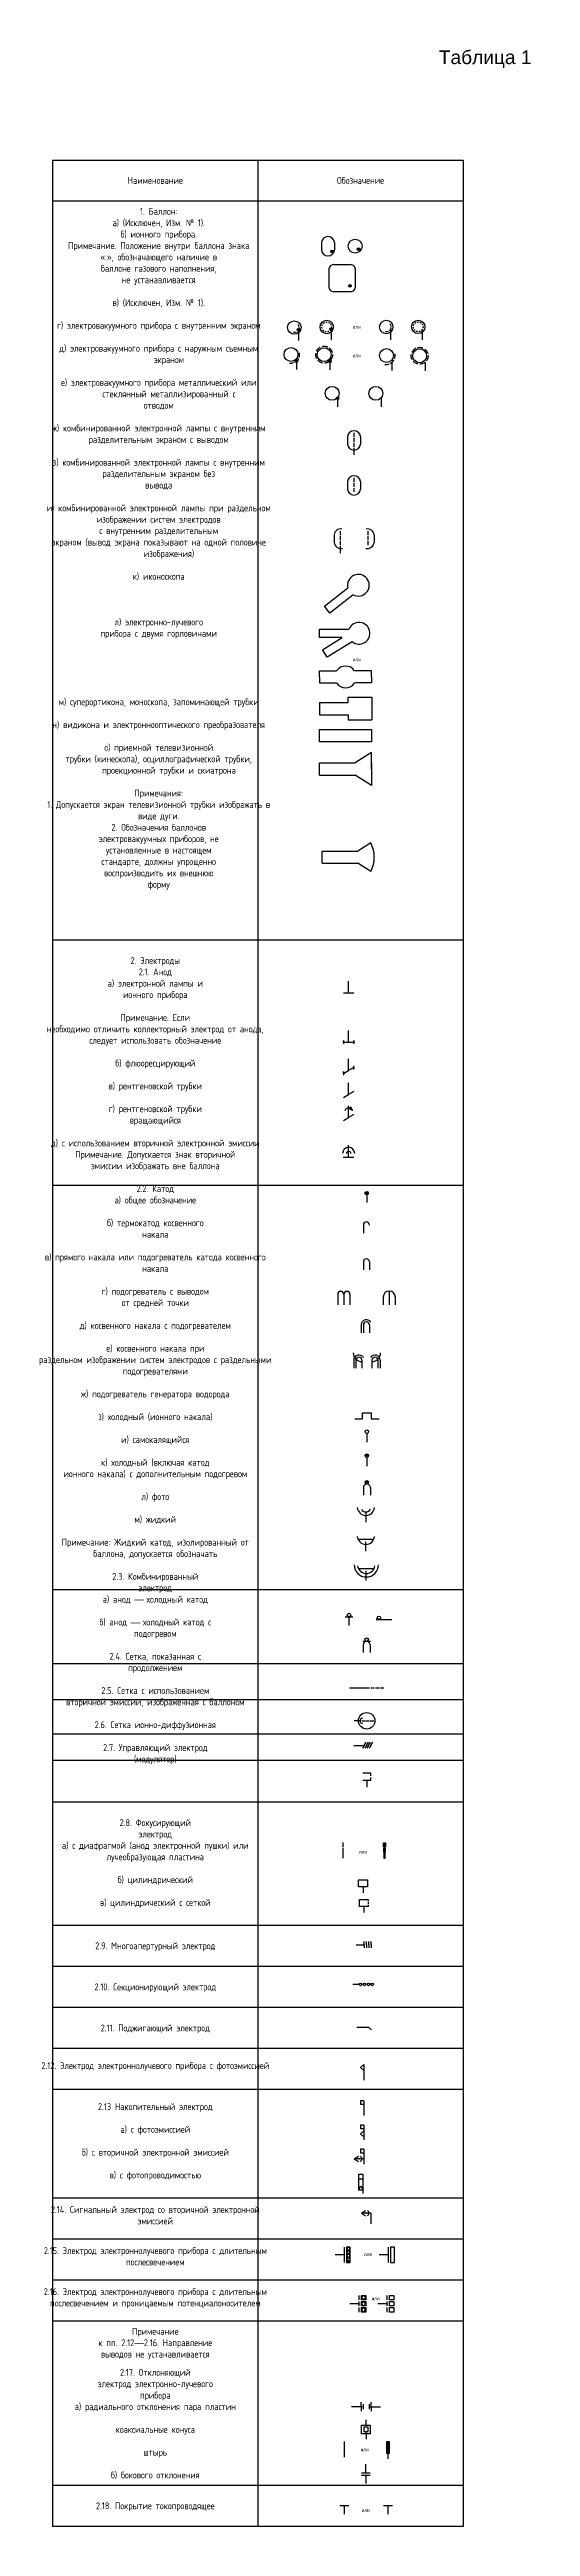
# Model space of a CAD drawing. Header units: millimetres. Extents: x -33 to 3443, y 207 to 2353.
# Drawn here: x -33 to 318, y 338 to 2148 of the extents above; entities that cross this region are included whole.
import ezdxf

# ---------------------------------------------------------------- set-up
doc = ezdxf.new("R2010")
doc.units = ezdxf.units.MM
doc.linetypes.add('JIS_02_1.0', pattern=[2, 1, -1])
doc.linetypes.add('JIS_02_4.0', pattern=[5.5, 4, -1.5])
doc.styles.get("Standard").update_dxf_attribs({"font": 'arial.ttf'})

msp = doc.modelspace()

# ---------------------------------------------------------------- texts
at = {"attachment_point": 1}
for s, width, insert, char_height in [('Таблица 1', 390.034, (251.2, 2147), 10), ('или', 21.414, (188.2, 1946.1), 2.5), ('или', 21.414, (188.2, 1925.2), 2.5), ('или', 21.414, (188.2, 1703.1), 2.5), ('или', 8.113, (192.8, 831.9), 2.5), ('или', 7.322, (196.5, 537.8), 2.5), ('или', 7.322, (202, 505.5), 2.5), ('или', 7.322, (194, 395.1), 2.5), ('или', 7.322, (194.8, 350.7), 2.5)]:
    msp.add_mtext_dynamic_manual_height_columns(s, width=width, gutter_width=12.5, heights=[0], dxfattribs=dict(at, insert=insert, char_height=char_height))
at = {"color": 242, "true_color": 0xcd2027, "char_height": 5, "attachment_point": 2}
for s, heights, insert in [('\\pxqc;{\\fGOST type A|b0|i0|c204|p34;Наименование}', [17.6], (44, 2054.5)), ('\\pxqc;{\\fGOST type A|b0|i0|c204|p34;Обозначение}', [17.6], (194, 2054.5)), ('\\pxi-3,l4,qc,t4;{\\fGOST type A|b0|i0|c204|p34;1.^IБаллон:\\Pа) (Исключен, Изм. № 1).\\Pб) ионного прибора.\\PПримечание. Положение внутри баллона знака\\P«.», обозначающего наличие в\\Pбаллоне газового наполнения,\\Pне устанавливается\\P\\Pв) (Исключен, Изм. № 1).\\P\\Pг) электровакуумного прибора с внутренним экраном\\P\\Pд) электровакуумного прибора с наружным съемным экраном\\P\\Pе) электровакуумного прибора металлический или стеклянный металлизированный с\\Pотводом\\P\\Pж) комбинированной электронной лампы с внутренним\\Pразделительным экраном с выводом\\P\\Pз) комбинированной электронной лампы с внутренним\\Pразделительным экраном без\\Pвывода\\P\\Pи) комбинированной электронной лампы при раздельном\\Pизображении систем электродов\\Pс внутренним разделительным\\Pэкраном (вывод экрана показывают на одной половине изображения)\\P\\Pк) иконоскопа\\P\\P\\P\\pi0,l0,q*,tz;\\P\\pi-3,l4,qc,t4;л) электронно-лучевого\\Pприбора с двумя горловинами\\P\\P\\P\\P\\P\\Pм) суперортикона, моноскопа, запоминающей трубки\\P\\Pн) видикона и электроннооптического преобразователя\\P\\Pо) приемной телевизионной\\Pтрубки (кинескопа), осциллографической трубки, проекционной трубки и скиатрона\\P\\PПримечания:\\P1.^IДопускается экран телевизионной трубки изображать в\\Pвиде дуги.\\P2.^IОбозначения баллонов\\Pэлектровакуумных приборов, не\\Pустановленные в настоящем\\Pстандарте, должны упрощенно\\Pвоспроизводить их внешнюю\\Pформу}', [567.1], (44, 2031.9)), ('\\pxqc;{\\fGOST type A|b0|i0|c204|p34;2.^IЭлектроды\\P2.1.^IАнод\\Pа) электронной лампы и\\Pионного прибора\\P\\PПримечание. Если\\Pнеобходимо отличить коллекторный электрод от анода, следует использовать обозначение\\P\\Pб) флюоресцирующий\\P\\Pв) рентгеновской трубки\\P\\Pг) рентгеновской трубки\\Pвращающийся\\P\\Pд) с использованием вторичной электронной эмиссии\\PПримечание. Допускается знак вторичной\\Pэмиссии изображать вне баллона\\P\\P2.2.^IКатод\\Pа) общее обозначение\\P\\Pб) термокатод косвенного\\Pнакала\\P\\Pв) прямого накала или подогреватель катода косвенного накала\\P\\Pг) подогреватель с выводом\\Pот средней точки\\P\\Pд) косвенного накала с подогревателем\\P\\Pе) косвенного накала при\\Pраздельном изображении систем электродов с раздельными\\Pподогревателями \\P\\Pж) подогреватель генератора водорода\\P\\Pз) холодный (ионного накала)\\P\\Pи) самокалящийся\\P\\Pк) холодный (включая катод\\Pионного накала) с дополнительным подогревом\\P\\Pл) фото\\P\\Pм) жидкий\\P\\PПримечание: Жидкий катод, изолированный от\\Pбаллона, допускается обозначать\\P\\P2.3.^IКомбинированный\\Pэлектрод\\Pа) анод }— {\\fGOST type A|b0|i0|c204|p34;холодный катод\\P\\Pб) анод }— {\\fGOST type A|b0|i0|c204|p34;холодный катод с\\Pподогревом\\P\\P2.4.^IСетка, показанная с\\Pпродолжением\\P\\P2.5.^IСетка с использованием\\Pвторичной эмиссии, изображенная с баллоном\\P\\P2.6.^IСетка ионно-диффузионная\\P\\P2.7.^IУправляющий электрод\\P(модулятор)}', [739.4], (44, 1484.5)), ('\\pxqc;{\\fGOST type A|b0|i0|c204|p34;2.8.^IФокусирующий \\Pэлектрод\\Pа) с диафрагмой (анод электронной пушки) или лучеобразующая пластина\\P\\Pб) цилиндрический\\P\\Pв) цилиндрический с сеткой}', [94.5], (44, 854.5)), ('\\pxqc;{\\fGOST type A|b0|i0|c204|p34;2.9.^IМногоапертурный электрод }', [17.6], (44, 764.5)), ('\\pxqc;{\\fGOST type A|b0|i0|c204|p34;2.10.^IСекционирующий электрод}', [17.6], (44, 734.5)), ('\\pxqc;{\\fGOST type A|b0|i0|c204|p34;2.11.^IПоджигающий электрод}', [17.6], (44, 704.5)), ('\\pxqc;{\\fGOST type A|b0|i0|c204|p34;2.12.^IЭлектрод электроннолучевого прибора с фотоэмиссией}', [17.6], (44, 677)), ('\\pxqc;{\\fGOST type A|b0|i0|c204|p34;2.13 Накопительный электрод\\P\\Pа) с фотоэмиссией\\P\\Pб) с вторичной электронной эмиссией\\P\\Pв) с фотопроводимостью}', [73.8], (44, 647)), ('\\pxqc;{\\fGOST type A|b0|i0|c204|p34;2.14.^IСигнальный электрод со вторичной электронной\\Pэмиссией}', [30], (44, 571.8)), ('\\pxqc;{\\fGOST type A|b0|i0|c204|p34;2.15.^IЭлектрод электроннолучевого прибора с длительным послесвечением}', [30], (44, 541.8)), ('\\pxqc;{\\fGOST type A|b0|i0|c204|p34;2.16.^IЭлектрод электроннолучевого прибора с длительным\\Pпослесвечением и проницаемым потенциалоносителем}', [30], (44, 511.8)), ('{\\fGOST type A|b0|i0|c204|p34;Примечание\\Pк пп. 2.12}—{\\fGOST type A|b0|i0|c204|p34;2.16. Направление\\Pвыводов не устанавливается}', [30], (44, 482.8)), ('{\\fGOST type A|b0|i0|c204|p34;2.17.^IОтклоняющий\\Pэлектрод электронно-лучевого\\Pприбора\\Pа) радиального отклонения пара пластин\\P\\Pкоаксиальные конуса\\P\\Pштырь\\P\\Pб) бокового отклонения}', [139], (44, 452.8)), ('\\pxqc;{\\fGOST type A|b0|i0|c204|p34;2.18. Покрытие токопроводящее}', [17.6], (44, 355.3))]:
    msp.add_mtext_dynamic_manual_height_columns(s, width=150, gutter_width=12.5, heights=heights, dxfattribs=dict(at, insert=insert))

# ---------------------------------------------------------------- hatches: boundary and pattern name
at = {"true_color": 0x000000}
h = msp.add_hatch(color=18, dxfattribs=at)
h.dxf.hatch_style = 1
h.paths.add_polyline_path([(172.3, 2000.1, 1), (174.1, 2000.1, 1)])
h = msp.add_hatch(color=18, dxfattribs=at)
h.dxf.hatch_style = 1
h.paths.add_polyline_path([(191.6, 2001.8, 1), (193.5, 2001.8, 1)])
h = msp.add_hatch(color=18, dxfattribs=at)
h.dxf.hatch_style = 1
h.paths.add_polyline_path([(185.3, 1975, 1), (187.2, 1975, 1)])
h = msp.add_hatch(color=18, dxfattribs=at)
h.dxf.hatch_style = 1
h.paths.add_polyline_path([(147.7, 1942.9, 1), (149.6, 1942.9, 1)])
h = msp.add_hatch(color=18, dxfattribs=at)
h.dxf.hatch_style = 1
h.paths.add_polyline_path([(171.4, 1943.4, 1), (173.3, 1943.4, 1)])
h = msp.add_hatch(color=18, dxfattribs=at)
h.dxf.hatch_style = 1
h.paths.add_polyline_path([(148.2, 1920, 1), (146.3, 1920, 1)])
h = msp.add_hatch(color=18, dxfattribs=at)
h.dxf.hatch_style = 1
h.paths.add_polyline_path([(172.4, 1919.9, 1), (170.5, 1919.9, 1)])
h = msp.add_hatch(color=18, dxfattribs=at)
h.dxf.hatch_style = 1
h.paths.add_polyline_path([(178, 1892.8, 1), (176.1, 1892.8, 1)])
h = msp.add_hatch(color=18, dxfattribs=at)
h.dxf.hatch_style = 1
h.paths.add_polyline_path([(186.6, 1375), (186.9, 1373.9), (185.8, 1373.5), (188.2, 1372.4)])
h = msp.add_hatch(color=18, dxfattribs=at)
h.dxf.hatch_style = 1
h.paths.add_polyline_path([(199.7, 1312, 1), (197.2, 1312, 1)])
h = msp.add_hatch(color=18, dxfattribs=at)
h.dxf.hatch_style = 1
h.paths.add_polyline_path([(197.4, 1120.2), (199.9, 1120.2, 1)])
h = msp.add_hatch(color=18, dxfattribs=at)
h.dxf.hatch_style = 1
h.paths.add_polyline_path([(197.4, 1100.7), (199.9, 1100.7, 1)])
h = msp.add_hatch(color=18, dxfattribs=at)
h.dxf.hatch_style = 1
h.paths.add_polyline_path([(212.2, 837.3), (210.8, 837.3), (210.8, 834.2), (212.2, 834.2)])
h.paths.add_polyline_path([(212.2, 833.5), (210.8, 833.5), (210.8, 830.4), (211.1, 830.4), (212.2, 830.4)])
h.paths.add_polyline_path([(211.9, 830.4), (211.1, 830.4), (211.1, 826), (211.9, 826)])
h = msp.add_hatch(color=18, dxfattribs=at)
h.dxf.hatch_style = 1
h.paths.add_polyline_path([(214.8, 399.7), (213.2, 399.7), (213.2, 391.1), (214.8, 391.1)])

# ---------------------------------------------------------------- linework, layer by layer
for p, q in [((-31, 2066.9), (269, 2066.9)), ((-31, 2066.9), (-31, 337.7)), ((119, 2066.9), (119, 337.7)), ((269, 2066.9), (269, 337.7)), ((269, 2036.9), (-31, 2036.9)), ((165.5, 2006.7), (165.5, 2001)), ((175, 2006.7), (175, 2001)), ((170.7, 1986.5), (170.7, 1974.7)), ((186.6, 1990.4), (174.4, 1990.4)), ((190.4, 1974.4), (190.4, 1986.8)), ((174.4, 1970.8), (186.6, 1970.8)), ((148.7, 1942), (148.7, 1935)), ((172.4, 1942.4), (172.4, 1935.4)), ((215.8, 1942.9), (215.8, 1935.4)), ((239.1, 1943.1), (239.1, 1935.5)), ((147.2, 1919.1), (147.2, 1913.8)), ((171.5, 1919), (171.5, 1913.7)), ((216.9, 1919.2), (216.9, 1913)), ((241.2, 1919.2), (241.2, 1912.9)), ((177.1, 1891.9), (177.1, 1886.6)), ((209, 1893), (209, 1886.6)), ((184.5, 1864.9), (184.5, 1859.2)), ((189.1, 1867.5), (189.1, 1864.6)), ((194, 1864.9), (194, 1859.2)), ((189.1, 1863.8), (189.1, 1860.9)), ((189.1, 1860.2), (189.1, 1857.4)), ((189.1, 1856.6), (189.1, 1851.5)), ((184.5, 1832), (184.5, 1826.3)), ((189.1, 1834.6), (189.1, 1831.7)), ((189.1, 1830.9), (189.1, 1828)), ((194, 1832), (194, 1826.3)), ((189.1, 1827.2), (189.1, 1824.4)), ((174.6, 1793.1), (174.6, 1787.4)), ((179.2, 1795.7), (179.2, 1792.8)), ((179.2, 1792), (179.2, 1789.1)), ((199.3, 1795.7), (199.3, 1792.8)), ((199.3, 1792), (199.3, 1789.1)), ((204, 1793.1), (204, 1787.4)), ((179.2, 1788.3), (179.2, 1785.5)), ((179.2, 1784.8), (179.2, 1779.7)), ((199.3, 1788.3), (199.3, 1785.5)), ((167.7, 1740.9), (184.7, 1754.2)), ((171.6, 1735.9), (167.7, 1740.9)), ((188.6, 1749.2), (171.6, 1735.9)), ((164.1, 1724.2), (185.7, 1724.2)), ((164.1, 1717.9), (164.1, 1724.2)), ((180.6, 1717.9), (164.1, 1717.9)), ((166.3, 1709), (180.6, 1717.9)), ((169.6, 1703.6), (166.3, 1709)), ((187.9, 1714.9), (169.6, 1703.6)), ((164, 1689.2), (164, 1693.7)), ((164, 1693.7), (176.5, 1693.7)), ((164, 1689.2), (164, 1684.8)), ((164, 1684.8), (176.5, 1684.8)), ((202.1, 1693.7), (189.7, 1693.7)), ((202.1, 1684.8), (189.7, 1684.8)), ((202.1, 1689.2), (202.1, 1693.7)), ((202.1, 1689.2), (202.1, 1684.8)), ((164.1, 1670.5), (185, 1670.5)), ((164.1, 1670.5), (164.1, 1661.6)), ((185, 1670.5), (185, 1674.3)), ((185, 1674.3), (202.2, 1674.3)), ((202.2, 1674.3), (202.2, 1657.8)), ((164, 1650.7), (202.1, 1650.7)), ((164, 1641.8), (164, 1650.7)), ((164.1, 1661.6), (185, 1661.6)), ((185, 1661.6), (185, 1657.8)), ((185, 1657.8), (202.2, 1657.8)), ((202.1, 1650.7), (202.1, 1641.8)), ((202.1, 1641.8), (164, 1641.8)), ((202.1, 1634), (190.1, 1626.4)), ((202.1, 1622), (202.1, 1634)), ((164, 1626.4), (190.1, 1626.4)), ((164, 1617.5), (164, 1626.4)), ((164, 1617.5), (190.1, 1617.5)), ((202.1, 1609.9), (190.1, 1617.5)), ((202.1, 1626.4), (202.1, 1609.9)), ((166, 1561.9), (192, 1561.9)), ((166, 1553), (166, 1561.9)), ((201.5, 1567.9), (192, 1561.9)), ((166, 1553), (192, 1553)), ((201.5, 1547), (192, 1553)), ((269, 1496.9), (-31, 1496.9)), ((185.3, 1458.4), (185.3, 1466.9)), ((181.5, 1458.4), (189.1, 1458.4)), ((185.3, 1422.3), (185.3, 1430.8)), ((181.5, 1422.3), (181.5, 1423.6)), ((181.5, 1423.6), (181.5, 1421)), ((181.5, 1422.3), (189.1, 1422.3)), ((189.1, 1422.3), (189.1, 1423.6)), ((189.1, 1423.6), (189.1, 1421)), ((181.5, 1399.5), (185.3, 1401.7)), ((181.5, 1399.5), (181.5, 1400.8)), ((181.5, 1400.8), (181.5, 1398.2)), ((185.3, 1401.7), (185.3, 1410.2)), ((189.1, 1403.9), (185.3, 1401.7)), ((189.1, 1402.6), (189.1, 1405.1)), ((189.1, 1403.9), (189.1, 1402.6)), ((181.5, 1381.9), (185.3, 1384.1)), ((185.3, 1384.1), (185.3, 1392.6)), ((189.1, 1386.3), (185.3, 1384.1)), ((185.3, 1367.3), (185.3, 1375.8)), ((181.5, 1365.1), (185.3, 1367.3)), ((189.1, 1369.5), (185.3, 1367.3)), ((185.8, 1373.5), (186.9, 1373.9)), ((188.2, 1372.4), (185.8, 1373.5)), ((186.9, 1373.9), (186.6, 1375)), ((186.6, 1375), (188.2, 1372.4)), ((185.3, 1338.2), (185.3, 1347.1)), ((181.4, 1338.2), (189.1, 1338.2)), ((269, 1317.6), (-31, 1317.6)), ((198.5, 1312), (198.5, 1305.1)), ((196.1, 1288.7), (196.1, 1282.8)), ((196.1, 1261.8), (196.1, 1256)), ((200.6, 1261.8), (200.6, 1256)), ((177.3, 1238), (177.3, 1230.3)), ((181.7, 1238), (181.7, 1230.3)), ((186.2, 1238), (186.2, 1230.3)), ((210.5, 1236), (210.5, 1230.3)), ((215, 1240.4), (215, 1230.3)), ((219.4, 1236), (219.4, 1230.3)), ((194.5, 1215.7), (194.5, 1209.9)), ((196.1, 1215.7), (196.1, 1209.9)), ((200.6, 1215.7), (200.6, 1209.9)), ((189, 1189.9), (189, 1184.1)), ((190.5, 1189.9), (190.5, 1184.1)), ((195, 1189.9), (195, 1184.1)), ((202.3, 1189.9), (202.3, 1184.1)), ((206.7, 1189.9), (206.7, 1184.1)), ((208.3, 1189.9), (208.3, 1184.1)), ((189.7, 1147.1), (195.4, 1147.1)), ((195.4, 1147.1), (195.4, 1151.5)), ((195.4, 1151.5), (201.8, 1151.5)), ((201.8, 1151.5), (201.8, 1147.1)), ((201.8, 1147.1), (207.5, 1147.1)), ((198.6, 1136.5), (198.6, 1130.1)), ((197.4, 1120.2), (199.9, 1120.2)), ((198.6, 1119), (198.6, 1112.6)), ((196.1, 1096.9), (196.1, 1091.2)), ((197.4, 1100.7), (199.9, 1100.7)), ((201.2, 1096.9), (201.2, 1091.2)), ((197.9, 1079.1), (197.9, 1071.5)), ((192.1, 1059.2), (203.7, 1059.2)), ((197.9, 1050.3), (197.9, 1057.3)), ((203.7, 1059.2), (203.7, 1059.2)), ((192.4, 1037.8), (204.1, 1037.8)), ((198.2, 1028.9), (198.2, 1035.9)), ((204.1, 1037.8), (204.1, 1037.8)), ((269, 1022.1), (-31, 1022.1)), ((182.7, 1002.4), (188.3, 1002.4)), ((185.5, 1002.4), (185.5, 996.1)), ((206.1, 1000.5), (205.5, 1000.5)), ((205.5, 1000.5), (216.9, 1000.5)), ((195.7, 984.5), (201.3, 984.5)), ((196, 981.9), (196, 976.2)), ((201.1, 981.9), (201.1, 976.2)), ((269, 968), (-31, 968)), ((269, 941.8), (-31, 941.8)), ((185.9, 950.6), (200.5, 950.6)), ((201.5, 950.6), (204, 950.6)), ((205, 950.6), (207.5, 950.6)), ((208.4, 950.6), (211, 950.6)), ((194.5, 926.4), (189.4, 926.4)), ((195.1, 926.4), (197.7, 926.4)), ((198.1, 926.4), (200.6, 926.4)), ((201.1, 926.4), (203.6, 926.4)), ((269, 916.6), (-31, 916.6)), ((189.1, 908.4), (196.7, 908.4)), ((196.7, 908.4), (195.5, 906.5)), ((196.7, 908.4), (198.2, 910.7)), ((198.3, 908.4), (197.1, 906.5)), ((198.3, 908.4), (199.8, 910.7)), ((199.9, 908.4), (198.7, 906.5)), ((199.9, 908.4), (201.3, 910.7)), ((201.5, 908.4), (200.3, 906.5)), ((201.5, 908.4), (202.9, 910.7)), ((269, 897.3), (-31, 897.3)), ((201.5, 888.1), (195.7, 888.1)), ((201.5, 886.2), (201.5, 888.1)), ((195.7, 883.1), (201.5, 883.1)), ((198.6, 883.1), (198.6, 878)), ((201.5, 883.1), (201.5, 885)), ((269, 866.9), (-31, 866.9)), ((181, 837.4), (181, 834.2)), ((181, 833.6), (181, 826)), ((210.8, 837.3), (212.2, 837.3)), ((210.8, 834.2), (210.8, 837.3)), ((212.2, 834.2), (210.8, 834.2)), ((210.8, 833.5), (210.8, 830.4)), ((212.2, 833.5), (210.8, 833.5)), ((212.2, 837.3), (212.2, 834.2)), ((212.2, 830.4), (212.2, 833.5)), ((210.8, 830.4), (212.2, 830.4)), ((210.8, 830.4), (211.1, 830.4)), ((211.1, 830.4), (211.1, 826)), ((211.1, 826), (211.9, 826)), ((211.9, 826), (211.9, 830.4)), ((192.6, 810.2), (199, 810.2)), ((192.6, 805.1), (192.6, 810.2)), ((199, 805.1), (192.6, 805.1)), ((195.8, 805.1), (195.8, 800.6)), ((199, 810.2), (199, 805.1)), ((193.3, 795.8), (199.6, 795.8)), ((193.3, 790.8), (193.3, 795.8)), ((199.6, 790.8), (193.3, 790.8)), ((196.4, 790.8), (196.4, 786.3)), ((199.6, 795.8), (199.6, 794.6)), ((199.6, 793.9), (199.6, 792.7)), ((199.6, 792), (199.6, 790.8)), ((269, 776.9), (-31, 776.9)), ((190.9, 762.8), (196.6, 762.8)), ((196.6, 762.8), (196.6, 765.2)), ((196.6, 762.8), (196.6, 760.4)), ((198.3, 762.8), (198.3, 765.2)), ((198.3, 762.8), (198.3, 760.4)), ((200, 762.8), (200, 765.2)), ((200, 762.8), (200, 760.4)), ((201.7, 762.8), (201.7, 765.2)), ((201.7, 762.8), (201.7, 760.4)), ((269, 746.9), (-31, 746.9)), ((193, 733.8), (188.3, 733.8)), ((269, 716.9), (-31, 716.9)), ((191.3, 702.5), (199.9, 702.5)), ((199.9, 702.5), (201.9, 700.5)), ((269, 686.9), (-31, 686.9)), ((193.9, 673.1), (196.4, 675.3)), ((193.9, 673.1), (196.4, 670.8)), ((196.4, 675.3), (196.4, 663.9)), ((269, 656.9), (-31, 656.9)), ((196.4, 648.7), (193.9, 648.7)), ((193.9, 648.7), (193.9, 646.2)), ((193.9, 646.2), (196.4, 646.2)), ((196.4, 648.7), (196.4, 637.9)), ((196.4, 630.9), (193.9, 630.9)), ((193.9, 630.9), (193.9, 628.4)), ((193.9, 628.4), (196.4, 628.4)), ((193.9, 624.5), (196.4, 626.8)), ((193.9, 624.5), (196.4, 622.3)), ((196.4, 630.9), (196.4, 620.1)), ((189.4, 606.3), (192.5, 608.2)), ((196.4, 606.3), (189.4, 606.3)), ((189.4, 606.3), (192.5, 604.4)), ((192.5, 606.3), (193.1, 606.3)), ((196.4, 613.3), (193.9, 613.3)), ((193.9, 613.3), (193.9, 610.7)), ((193.9, 610.7), (196.4, 610.7)), ((196.4, 613.3), (196.4, 602.5)), ((196.4, 610.7), (196.4, 606.3)), ((195.9, 595), (192.4, 595)), ((192.4, 595), (192.4, 583.6)), ((192.4, 591.8), (195.9, 591.8)), ((192.4, 583.6), (194.2, 586.4)), ((192.4, 583.6), (195.9, 583.6)), ((194.2, 586.4), (195.9, 583.6)), ((195.9, 581), (195.9, 595)), ((269, 577.7), (-31, 577.7)), ((194.6, 566.7), (197.6, 568.6)), ((201.6, 566.7), (194.6, 566.7)), ((194.6, 566.7), (197.6, 564.8)), ((197.6, 566.7), (198.3, 566.7)), ((201.6, 566.7), (201.6, 558.8)), ((269, 547.7), (-31, 547.7)), ((182.1, 536.2), (175.4, 536.2)), ((182.1, 541.9), (182.1, 530.5)), ((183.7, 541.9), (183.7, 530.5)), ((186.5, 541.9), (183.7, 541.9)), ((183.7, 540.7), (185.1, 541.9)), ((183.7, 540.7), (185.1, 539.4)), ((183.7, 538.1), (185.1, 539.4)), ((183.7, 538.1), (185.1, 536.8)), ((183.7, 535.6), (185.1, 536.8)), ((183.7, 535.6), (185.1, 534.3)), ((183.7, 533), (185.1, 534.3)), ((183.7, 533), (185.1, 531.8)), ((183.7, 530.5), (185.1, 531.8)), ((183.7, 530.5), (186.5, 530.5)), ((186.5, 540.7), (185.1, 541.9)), ((186.5, 540.7), (185.1, 539.4)), ((186.5, 538.1), (185.1, 539.4)), ((186.5, 538.1), (185.1, 536.8)), ((186.5, 535.6), (185.1, 536.8)), ((186.5, 535.6), (185.1, 534.3)), ((186.5, 533), (185.1, 534.3)), ((186.5, 533), (185.1, 531.8)), ((185.1, 531.8), (186.5, 530.5)), ((186.5, 530.5), (186.5, 541.9)), ((214.2, 536.2), (207.6, 536.2)), ((214.2, 541.9), (214.2, 530.5)), ((215.8, 541.9), (215.8, 530.5)), ((218.7, 541.9), (215.8, 541.9)), ((215.8, 530.5), (218.7, 530.5)), ((218.7, 530.5), (218.7, 541.9)), ((269, 517.7), (-31, 517.7)), ((192.8, 500.5), (186.1, 500.5)), ((192.8, 506.5), (192.8, 503.3)), ((192.8, 502.1), (192.8, 498.9)), ((192.8, 497.6), (192.8, 494.4)), ((194.7, 503.3), (194.7, 506.5)), ((194.7, 506.5), (197.9, 506.5)), ((196.3, 506.5), (194.7, 504.9)), ((194.7, 504.9), (196.3, 503.3)), ((197.9, 503.3), (194.7, 503.3)), ((194.7, 498.9), (194.7, 502.1)), ((194.7, 502.1), (197.9, 502.1)), ((196.3, 502.1), (194.7, 500.5)), ((194.7, 500.5), (196.3, 498.9)), ((197.9, 498.9), (194.7, 498.9)), ((194.7, 494.4), (194.7, 497.6)), ((194.7, 497.6), (197.9, 497.6)), ((196.3, 497.6), (194.7, 496)), ((194.7, 496), (196.3, 494.4)), ((197.9, 494.4), (194.7, 494.4)), ((197.9, 504.9), (196.3, 506.5)), ((196.3, 503.3), (197.9, 504.9)), ((197.9, 500.5), (196.3, 502.1)), ((196.3, 498.9), (197.9, 500.5)), ((197.9, 496), (196.3, 497.6)), ((196.3, 494.4), (197.9, 496)), ((197.9, 506.5), (197.9, 503.3)), ((197.9, 502.1), (197.9, 498.9)), ((197.9, 497.6), (197.9, 494.4)), ((213.2, 500.5), (206.5, 500.5)), ((213.2, 506.5), (213.2, 503.3)), ((213.2, 502.1), (213.2, 498.9)), ((213.2, 497.6), (213.2, 494.4)), ((215.1, 503.3), (215.1, 506.5)), ((215.1, 506.5), (218.3, 506.5)), ((218.3, 503.3), (215.1, 503.3)), ((215.1, 498.9), (215.1, 502.1)), ((215.1, 502.1), (218.3, 502.1)), ((218.3, 498.9), (215.1, 498.9)), ((215.1, 494.4), (215.1, 497.6)), ((215.1, 497.6), (218.3, 497.6)), ((218.3, 494.4), (215.1, 494.4)), ((218.3, 506.5), (218.3, 503.3)), ((218.3, 502.1), (218.3, 498.9)), ((218.3, 497.6), (218.3, 494.4)), ((269, 487.7), (-31, 487.7)), ((194.4, 425.2), (187.4, 425.2)), ((194.4, 425.2), (194.4, 428.5)), ((195.8, 425.2), (194.4, 425.2)), ((194.4, 425.2), (194.4, 421.9)), ((195.8, 427.1), (195.8, 423.3)), ((200.3, 427.1), (200.3, 423.3)), ((200.3, 425.2), (201.7, 425.2)), ((201.7, 425.2), (201.7, 428.5)), ((201.7, 425.2), (201.7, 421.9)), ((201.7, 425.2), (208.6, 425.2)), ((182.1, 399.8), (182.1, 388.3)), ((194.8, 411.7), (201.1, 411.7)), ((194.8, 405.4), (194.8, 411.7)), ((201.1, 405.4), (194.8, 405.4)), ((199.6, 410.2), (196.4, 410.2)), ((196.4, 410.2), (196.4, 407)), ((196.4, 407), (198, 407)), ((198, 411.7), (198, 415.6)), ((198, 405.4), (198, 407)), ((198, 407), (199.6, 407)), ((198, 405.4), (198, 401.6)), ((199.6, 407), (199.6, 410.2)), ((201.1, 411.7), (201.1, 405.4)), ((213.2, 399.7), (214.8, 399.7)), ((213.2, 391.1), (213.2, 399.7)), ((214.8, 399.7), (214.8, 391.1)), ((197.9, 376.9), (197.9, 383.2)), ((214.8, 391.1), (213.2, 391.1)), ((214, 391.1), (214, 387)), ((269, 367.7), (-31, 367.7)), ((194.7, 376.9), (201.1, 376.9)), ((194.7, 375.3), (201.1, 375.3)), ((197.9, 375.3), (197.9, 369)), ((178.8, 353.1), (185.5, 353.1)), ((182.1, 353.1), (182.1, 346.8)), ((210.7, 353.1), (217.3, 353.1)), ((214, 353.1), (214, 346.8)), ((269, 337.7), (-31, 337.7))]:
    msp.add_line(p, q)
for centre, radius in [((173.2, 2000.1), 0.938), ((190.1, 2003.9), 5.08), ((192.5, 2001.8), 0.938), ((186.3, 1975), 0.938), ((145.6, 1944.5), 4.89), ((148.7, 1942.9), 0.938), ((169.3, 1944.9), 4.89), ((172.4, 1943.4), 0.938), ((212.8, 1944.9), 4.89), ((236.1, 1945), 4.89), ((143.2, 1924.8), 5.08), ((147.2, 1920), 0.938), ((167.4, 1924.7), 5.08), ((171.5, 1919.9), 0.938), ((212.9, 1924), 5.08), ((237.2, 1923.9), 5.08), ((173.3, 1896.4), 5.08), ((205.2, 1896.4), 5.08), ((177.1, 1892.8), 0.938), ((198.5, 1312), 1.27), ((198.6, 1137.7), 1.27), ((198.6, 1120.2), 1.27), ((198.6, 1100.7), 1.27), ((185.5, 1003.7), 1.27), ((207.4, 1001.7), 1.27), ((198.5, 985.7), 1.27), ((198.5, 926.4), 6.03), ((194, 733.8), 0.953), ((196.8, 733.8), 0.953), ((199.7, 733.8), 0.953), ((202.5, 733.8), 0.953)]:
    msp.add_circle(centre, radius)
at = {"linetype": 'JIS_02_1.0'}
for centre in [(169.3, 1944.9), (236.1, 1945)]:
    msp.add_circle(centre, 3.56, dxfattribs=at)
at = {"linetype": 'JIS_02_4.0'}
for centre in [(167.4, 1924.7), (237.2, 1923.9)]:
    msp.add_circle(centre, 6.16, dxfattribs=at)
for centre, radius, start, end in [((170.2, 2006.1), 4.8, 7.3044, 172.6956), ((170.2, 2001.6), 4.8, 187.3044, 352.6956), ((174.5, 1986.7), 3.79, 90.9275, 181.75), ((174.5, 1974.5), 3.79, 178.25, 269.0725), ((186.6, 1986.7), 3.79, 358.25, 89.0725), ((186.6, 1974.5), 3.79, 270.9275, 1.75), ((145.6, 1945.7), 4.63, 263.4168, 290.3171), ((146.1, 1944.2), 3.05, 308.0403, 359.7562), ((146.1, 1944.8), 3.05, 0.2438, 38.7069), ((212.7, 1946.1), 4.63, 263.4168, 290.3171), ((213.3, 1944.6), 3.05, 308.0403, 359.7562), ((213.3, 1945.2), 3.05, 0.2438, 38.7069), ((142.9, 1925.5), 7.05, 262.7031, 288.8587), ((142.2, 1925.9), 7.78, 298.2577, 327.9967), ((123.2, 1925.3), 26.2, 354.4942, 1.5929), ((211.9, 1925.1), 7.78, 298.2577, 327.9967), ((193, 1924.5), 26.2, 354.4942, 1.5929), ((212.6, 1924.6), 7.05, 262.7031, 288.8587), ((189.2, 1864.3), 4.8, 7.3044, 172.6956), ((189.2, 1859.8), 4.8, 187.3044, 352.6956), ((189.2, 1831.4), 4.8, 7.3044, 172.6956), ((189.2, 1826.9), 4.8, 187.3044, 352.6956), ((179.4, 1792.5), 4.8, 77.9815, 172.6956), ((199.2, 1792.5), 4.8, 7.3044, 102.0185), ((179.8, 1788.3), 5.28, 189.73, 280.5074), ((198.8, 1788.3), 5.28, 259.4926, 350.27), ((192.4, 1756.2), 7.94, 241.5319, 194.3755), ((192.9, 1721.1), 7.94, 230.418, 156.4218), ((183.1, 1689.2), 7.94, 34.0558, 145.9442), ((183.1, 1689.2), 7.94, 214.0558, 325.9442), ((181.2, 1557.4), 22.8, 332.7165, 27.2835), ((185.4, 1371.3), 3, 60.5557, 161.702), ((185.3, 1341), 4.48, 0, 180), ((185.3, 1341), 1.61, 0, 180), ((198.3, 1288.7), 2.22, 0, 180), ((198.3, 1261.8), 2.22, 0, 180), ((179.5, 1238), 2.22, 0, 180), ((184, 1238), 2.22, 0, 180), ((215, 1236), 4.45, 0, 180), ((198.3, 1215.7), 3.81, 32.0601, 180), ((198.3, 1215.7), 2.22, 0, 180), ((195, 1195.3), 6.35, 180, 270), ((202.3, 1195.3), 6.35, 270, 0), ((192.8, 1189.9), 3.81, 32.0601, 180), ((192.8, 1189.9), 2.22, 0, 180), ((204.5, 1189.9), 3.81, 0, 147.9399), ((204.5, 1189.9), 2.22, 0, 180), ((198.6, 1096.9), 2.54, 0, 180), ((197.9, 1082.9), 6.35, 185.7392, 354.2608), ((197.9, 1082.9), 3.81, 210, 330), ((197.9, 1061.7), 6.35, 185.7392, 354.2608), ((198.2, 1040.4), 8.89, 180, 0), ((198.2, 1040.4), 6.35, 185.7392, 354.2608), ((198.5, 981.9), 2.54, 0, 180), ((195.3, 926.4), 1.82, 90, 270), ((193.1, 606.3), 1.91, 290.2109, 69.7891), ((198.3, 566.7), 1.91, 290.2109, 69.7891)]:
    msp.add_arc(centre, radius, start, end)

msp.set_redraw_order([(e.dxf.handle, doc.entitydb.next_handle()) for e in msp.query("TEXT MTEXT ATTDEF DIMENSION ARC_DIMENSION")])  # texts and dimensions are drawn at this point

doc.saveas('drawing.dxf')
